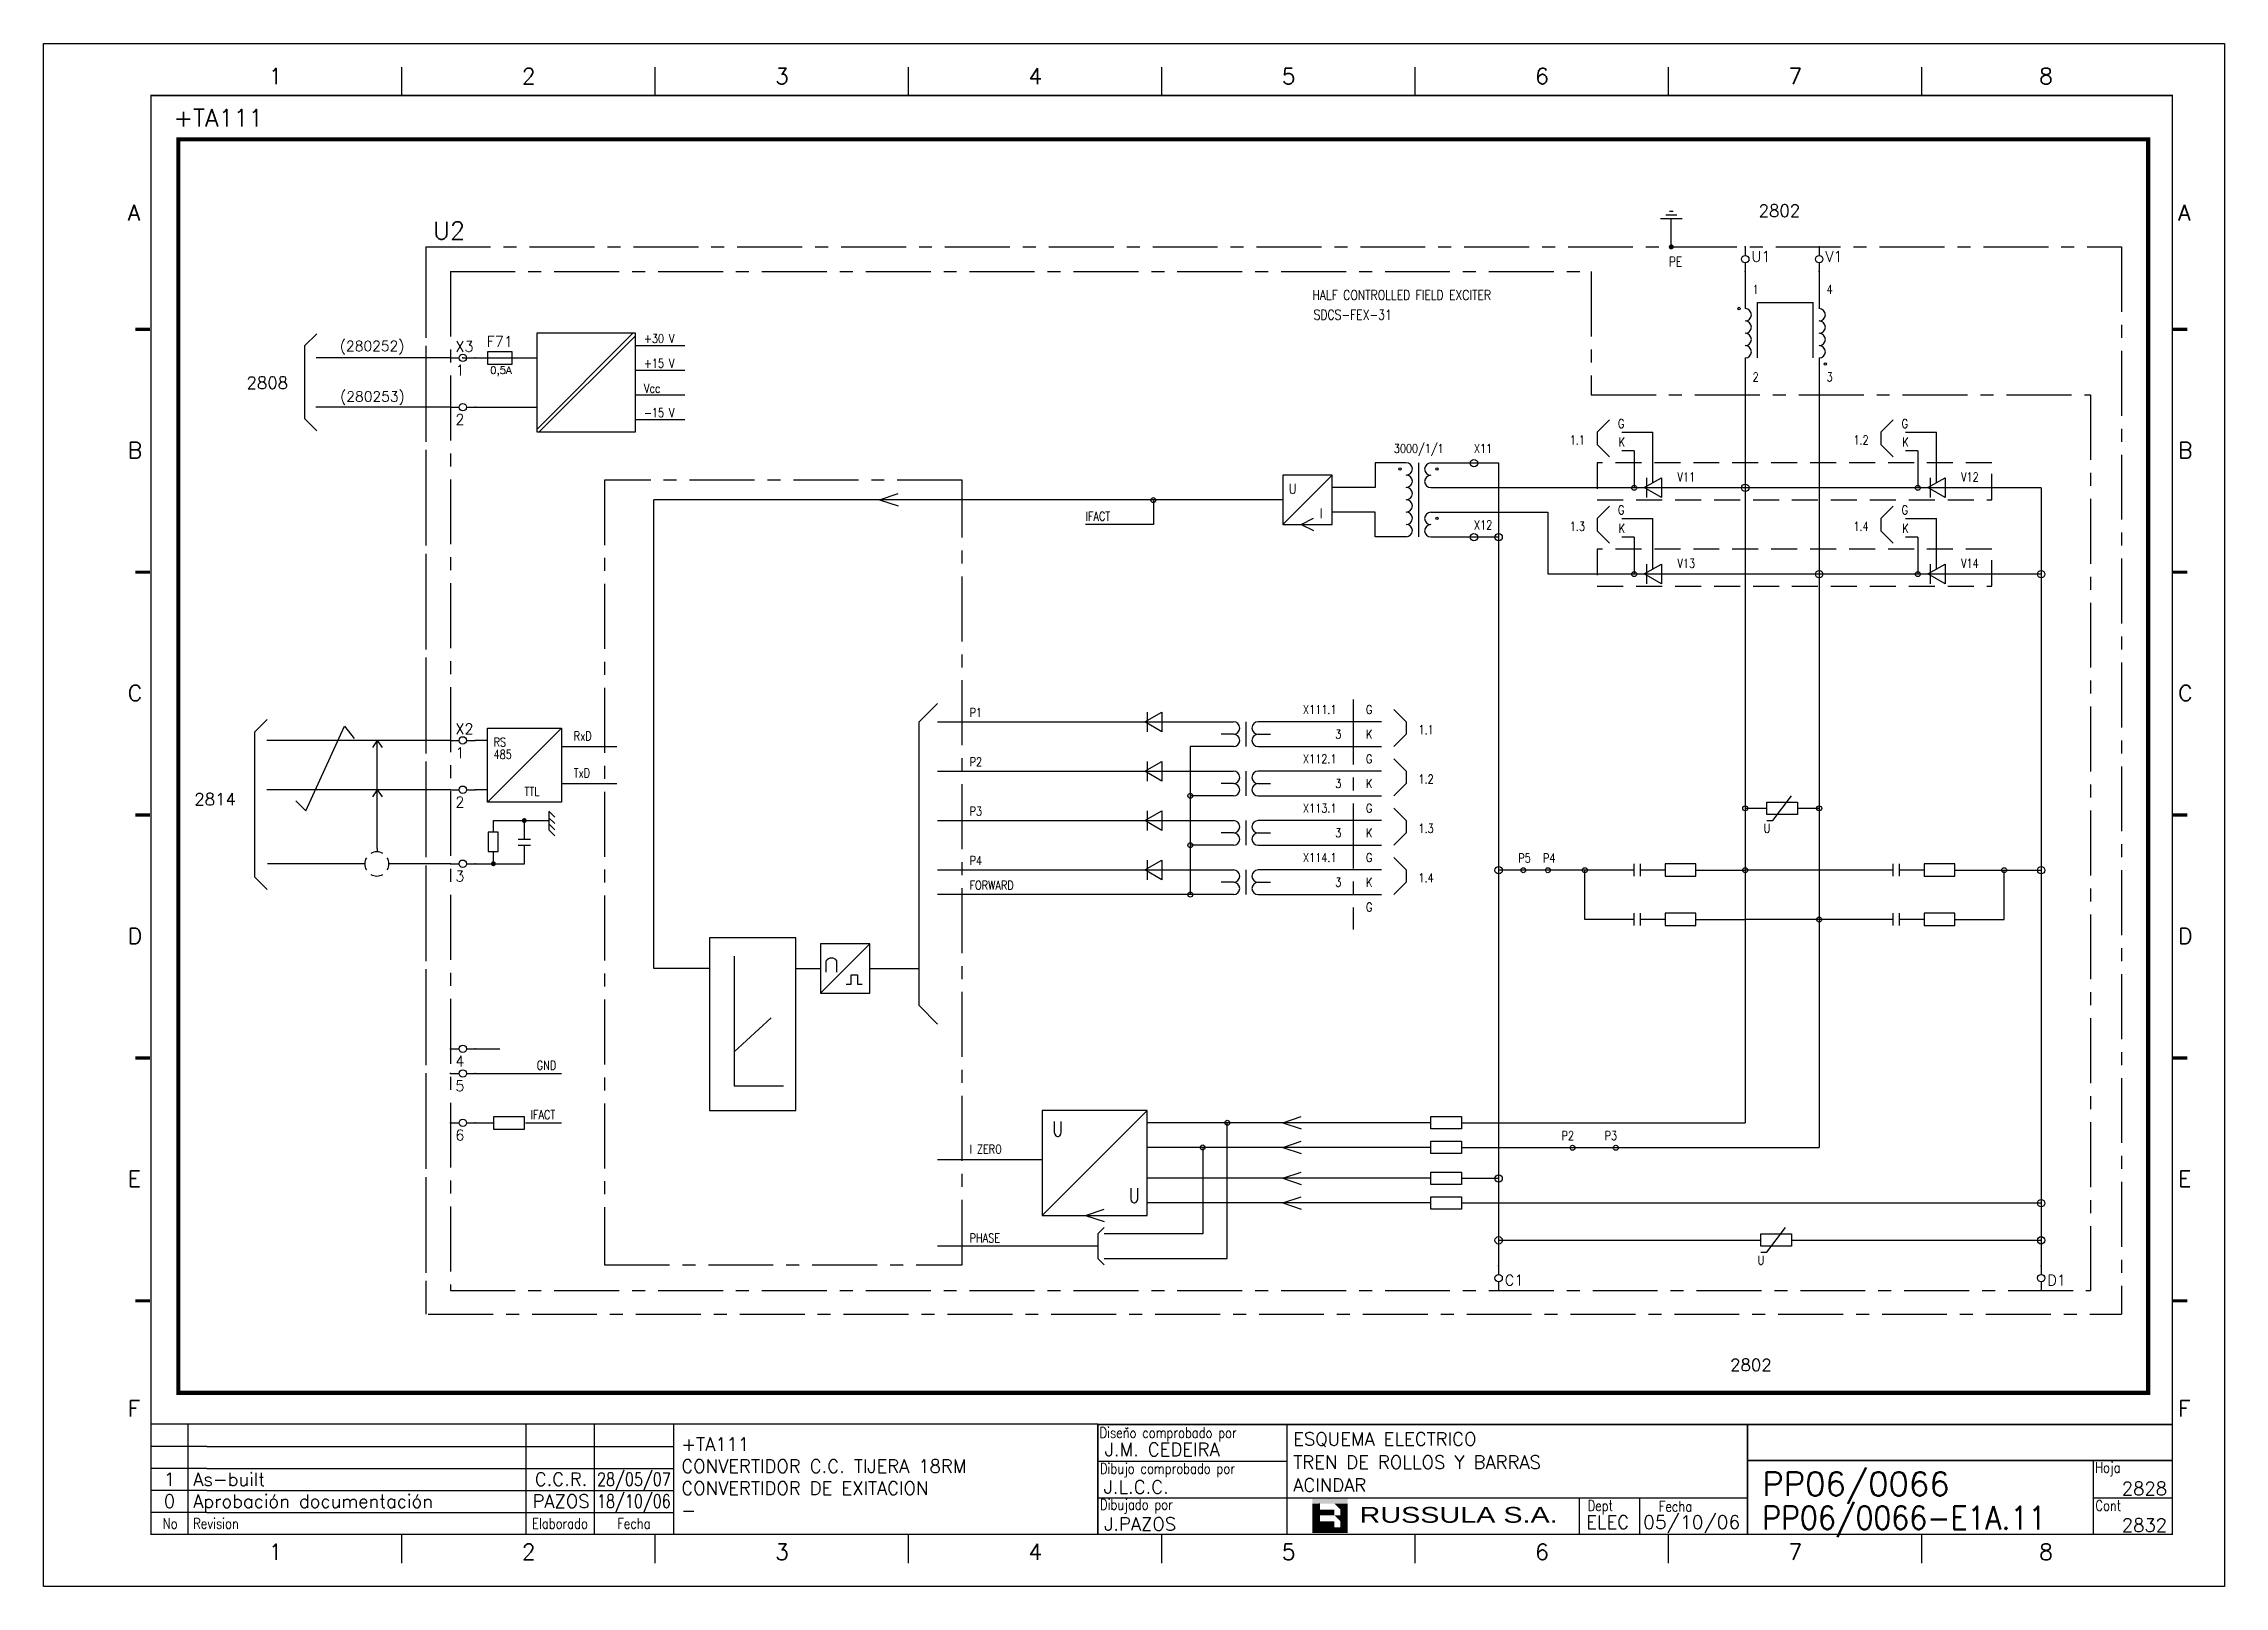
# Model space of a CAD drawing. Extents: x -4 to 416, y -4762 to 287.
# Drawn here: x -3.7 to 416.3, y -4168.2 to -3871.2 of the extents above; entities that cross this region are included whole.
import ezdxf
from ezdxf.enums import TextEntityAlignment as Align

# ---------------------------------------------------------------- set-up
doc = ezdxf.new("R2010")
doc.units = 0
doc.header["$LTSCALE"] = 10
doc.header["$MEASUREMENT"] = 0
for name, pattern in [('CENTER', [2, 1.25, -0.25, 0.25, -0.25]), ('DASHDOT', [1, 0.5, -0.25, 0, -0.25]), ('DASHED', [0.75, 0.5, -0.25])]:
    doc.linetypes.add(name, pattern=pattern)
doc.layers.get('0').update_dxf_attribs({"linetype": 'CONTINUOUS'})
for name, color, linetype in [('1', 7, 'CONTINUOUS'), ('10', 5, 'CONTINUOUS'), ('102', 7, 'CONTINUOUS'), ('2', 7, 'CONTINUOUS'), ('25', 3, 'CONTINUOUS'), ('25K', 4, 'DASHED'), ('25PK', 4, 'CENTER'), ('35', 2, 'CONTINUOUS'), ('50', 1, 'CONTINUOUS'), ('8', 1, 'CONTINUOUS'), ('9', 6, 'CONTINUOUS'), ('DIBUJO', 7, 'CONTINUOUS'), ('NODE', 7, 'CONTINUOUS')]:
    doc.layers.add(name, color=color, linetype=linetype)
doc.styles.add('ABBSTYLE', font='ROMANS.SHX', dxfattribs={"width": 0.8})
doc.styles.add('HELVETICA', font='HELV.SHX')
doc.styles.add('LABEL', font='SIMPLEX', dxfattribs={"width": 0.8, "height": 4})
doc.styles.add('ROMANS', font='romans')
doc.styles.get("Standard").update_dxf_attribs({"font": 'simplex'})

msp = doc.modelspace()

# ---------------------------------------------------------------- texts
at = {"layer": '2', "color": 6}
for s, height, p in [('+TA111', 3.36, (21.37, -3887.22)), ('U2', 3.42, (71.35, -3908.94)), ('(280252)', 1.96, (53.38, -3930.43)), ('(280253)', 1.96, (53.44, -3940.15))]:
    msp.add_text(s, height=height, dxfattribs=at).set_placement(p)
at = {"layer": '2', "color": 7, "style": 'ROMANS'}
for s, p in [('2802', (326.63, -3904.57)), ('2808', (35.4, -3937.7)), ('2814', (25.35, -4017.86)), ('2802', (321.14, -4126.77))]:
    msp.add_text(s, height=2.333, dxfattribs=at).set_placement(p)
at = {"layer": '25', "style": 'ABBSTYLE', "width": 0.8}
for s, height, p in [('PE', 1.9, (309.32, -3914.17)), ('1', 1.71, (325.47, -3919.39)), ('4', 1.71, (339.72, -3919.39)), ('HALF CONTROLLED FIELD EXCITER', 1.9, (240.69, -3920.58)), ('SDCS-FEX-31', 1.9, (240.92, -3924.38)), ('+30 V', 1.71, (111.95, -3928.87)), ('+15 V', 1.71, (111.95, -3933.63)), ('2', 1.71, (325.47, -3936.26)), ('3', 1.71, (339.72, -3936.26)), ('Vcc', 1.71, (111.95, -3938.46)), ('-15 V', 1.71, (111.95, -3943.15)), ('3000/1/1', 1.71, (256.36, -3950.03)), ('1.1', 1.71, (290.24, -3948.4)), ('1.2', 1.71, (344.87, -3948.4)), ('X11', 1.71, (271.8, -3950.03)), ('U', 1.9, (236.17, -3957.87)), ('V11', 1.71, (310.99, -3955.52)), ('V12', 1.71, (365.61, -3955.52)), ('IFACT', 1.71, (196.99, -3963.09)), ('I', 1.9, (242.11, -3962.62)), ('X12', 1.71, (271.8, -3964.76)), ('1.3', 1.71, (290.24, -3965.02)), ('1.4', 1.71, (344.87, -3965.02)), ('V13', 1.71, (310.99, -3972.15)), ('V14', 1.71, (365.61, -3972.15)), ('P1', 1.71, (174.66, -4000.86)), ('1.1', 1.71, (261.11, -4004.18)), ('RS', 1.71, (82.99, -4006.56)), ('RxD', 1.71, (98.42, -4005.37)), ('485', 1.71, (82.99, -4008.93)), ('TxD', 1.71, (98.42, -4012.49)), ('P2', 1.71, (174.66, -4010.36)), ('TTL', 1.71, (88.92, -4016.06)), ('1.2', 1.71, (261.11, -4013.68)), ('P3', 1.71, (174.66, -4019.86)), ('1.3', 1.71, (261.11, -4023.18)), ('U', 1.71, (327.61, -4023.18)), ('P4', 1.71, (174.66, -4029.36)), ('P5', 1.71, (280.35, -4028.88)), ('P4', 1.71, (285.1, -4028.88)), ('1.4', 1.71, (261.11, -4032.68)), ('FORWARD', 1.71, (174.66, -4034.11)), ('GND', 1.71, (91.3, -4068.78)), ('IFACT', 1.71, (90.11, -4078.28)), ('U', 2.85, (190.57, -4081.61)), ('P2', 1.71, (288.66, -4082.32)), ('P3', 1.71, (296.97, -4082.32)), ('I ZERO', 1.71, (174.66, -4084.93)), ('U', 2.85, (205.3, -4094.43)), ('PHASE', 1.71, (174.66, -4102.03)), ('U', 1.71, (326.42, -4106.31))]:
    msp.add_text(s, height=height, dxfattribs=at).set_placement(p)
for s, p in [('G', (300.14, -3944.38)), ('G', (354.77, -3944.38)), ('K', (300.3, -3947.93)), ('K', (354.92, -3947.93)), ('G', (300.14, -3961)), ('G', (354.77, -3961)), ('K', (300.3, -3964.55)), ('K', (354.92, -3964.55)), ('X111.1', (242.11, -3999.43)), ('G', (251.61, -3999.43)), ('3', (245.67, -4004.18)), ('K', (251.61, -4004.18)), ('X112.1', (242.11, -4008.93)), ('G', (251.61, -4008.93)), ('3', (245.67, -4013.68)), ('K', (251.61, -4013.68)), ('X113.1', (242.11, -4018.43)), ('G', (251.61, -4018.43)), ('3', (245.67, -4023.18)), ('K', (251.61, -4023.18)), ('X114.1', (242.11, -4027.93)), ('G', (251.61, -4027.93)), ('3', (245.67, -4032.68)), ('K', (251.61, -4032.68)), ('G', (251.61, -4037.46))]:
    msp.add_text(s, height=1.71, dxfattribs=at).set_placement(p, align=Align.MIDDLE)

# ---------------------------------------------------------------- blocks, each defined once
blk = doc.blocks.new('newcajec')
at = {"layer": '1'}
for p, q in [((179.4, 20.85), (0.13, 20.85)), ((7, 20.85), (7, 0)), ((71, 20.85), (71, 0)), ((84, 20.85), (84, 0.09)), ((99, 20.85), (99, 0)), ((215.2, 20.8), (215.2, 0)), ((10.6, 16.64), (0, 16.64)), ((10.6, 16.64), (99, 16.64)), ((184.64, 20.18), (184.81, 20.01)), ((184.81, 20.01), (185.18, 20.25)), ((10.6, 12.48), (0, 12.48)), ((10.6, 12.48), (99, 12.48)), ((179.4, 13.87), (215.2, 13.87)), ((368, 14.06), (368, 0)), ((10.6, 8.32), (0, 8.32)), ((10.6, 8.32), (99, 8.32)), ((10.6, 4.16), (0, 4.16)), ((10.6, 4.16), (99, 4.16)), ((179.4, 6.93), (267.63, 6.93)), ((267.63, 6.93), (302.5, 6.93)), ((270.63, 6.91), (270.63, 0)), ((282.07, 6.93), (282.07, 0)), ((368, 6.93), (383, 6.93))]:
    blk.add_line(p, q, dxfattribs=at)
for points in [[(47.5, 272.5, 0.3, 0.3, 0), (47.5, 277.91, 0.3, 0.3, 0)], [(95.5, 272.5, 0.3, 0.3, 0), (95.5, 277.91, 0.3, 0.3, 0)], [(143.5, 272.5, 0.3, 0.3, 0), (143.5, 277.91, 0.3, 0.3, 0)], [(191.5, 272.5, 0.3, 0.3, 0), (191.5, 277.91, 0.3, 0.3, 0)], [(239.5, 272.5, 0.3, 0.3, 0), (239.5, 277.91, 0.3, 0.3, 0)], [(287.5, 272.5, 0.3, 0.3, 0), (287.5, 277.91, 0.3, 0.3, 0)], [(335.5, 272.5, 0.3, 0.3, 0), (335.5, 277.91, 0.3, 0.3, 0)], [(-2.99, 228.23, 0.6, 0.6, 0), (-0.18, 228.23, 0.6, 0.6, 0)], [(383.01, 228.23, 0.6, 0.6, 0), (385.82, 228.23, 0.6, 0.6, 0)], [(-2.99, 182.23, 0.6, 0.6, 0), (-0.18, 182.23, 0.6, 0.6, 0)], [(383.01, 182.23, 0.6, 0.6, 0), (385.82, 182.23, 0.6, 0.6, 0)], [(-2.99, 136.23, 0.6, 0.6, 0), (-0.18, 136.23, 0.6, 0.6, 0)], [(383.01, 136.23, 0.6, 0.6, 0), (385.82, 136.23, 0.6, 0.6, 0)], [(-2.99, 90.23, 0.6, 0.6, 0), (-0.18, 90.23, 0.6, 0.6, 0)], [(383.01, 90.23, 0.6, 0.6, 0), (385.82, 90.23, 0.6, 0.6, 0)], [(-2.99, 44.23, 0.6, 0.6, 0), (-0.18, 44.23, 0.6, 0.6, 0)], [(383.01, 44.23, 0.6, 0.6, 0), (385.82, 44.23, 0.6, 0.6, 0)], [(383, 20.8, 0.3, 0.3, 0), (179.4, 20.8, 0.3, 0.3, 0), (179.4, 0, 0.3, 0.3, 0)], [(302.5, 20.8, 0.3, 0.3, 0), (302.5, 0, 0.3, 0.3, 0)], [(302.5, 14, 0.3, 0.3, 0), (383, 14, 0.3, 0.3, 0)], [(47.5, -5.5, 0.3, 0.3, 0), (47.5, -0.09, 0.3, 0.3, 0)], [(95.5, -5.5, 0.3, 0.3, 0), (95.5, -0.09, 0.3, 0.3, 0)], [(143.5, -5.5, 0.3, 0.3, 0), (143.5, -0.09, 0.3, 0.3, 0)], [(191.5, -5.5, 0.3, 0.3, 0), (191.5, -0.09, 0.3, 0.3, 0)], [(239.5, -5.5, 0.3, 0.3, 0), (239.5, -0.09, 0.3, 0.3, 0)], [(287.5, -5.5, 0.3, 0.3, 0), (287.5, -0.09, 0.3, 0.3, 0)], [(335.5, -5.5, 0.3, 0.3, 0), (335.5, -0.09, 0.3, 0.3, 0)]]:
    blk.add_lwpolyline(points, format="xyseb", dxfattribs=at)
at = {"layer": '1', "const_width": 0.3}
blk.add_lwpolyline([(0, 0), (0, 272.5), (383, 272.5), (383, 0)], close=True, dxfattribs=at)
at = {"layer": '2', "color": 14}
for p, q in [((221.42, 4.69), (221.42, 5.81)), ((221.42, 2.47), (221.42, 3.58))]:
    blk.add_line(p, q, dxfattribs=at)
for points in [[(220.05, 5.81), (220.05, 6.92), (226.74, 5.81), (226.74, 6.92)], [(221.42, 2.47), (220.05, 2.47), (221.42, 5.81), (220.05, 5.81)], [(221.42, 4.69), (224.25, 4.69), (221.42, 3.58), (224.25, 3.58)], [(224.25, 5.81), (225.37, 5.81), (225.37, 4.69)], [(225.37, 5.81), (226.74, 5.81), (225.37, 1.35), (226.74, 1.35)], [(224.25, 0.24), (224.25, 2.47), (220.05, 0.24), (220.05, 2.47)], [(224.25, 3.58), (225.37, 3.58), (225.37, 2.47)], [(226.74, 1.35), (226.74, 0.24), (224.25, 1.35), (224.25, 0.24)]]:
    blk.add_solid(points, dxfattribs=at)
at = {"layer": '1', "style": 'ROMANS'}
for s, p in [('1', (22.29, 274.68)), ('2', (70.29, 274.68)), ('3', (118.29, 274.68)), ('4', (166.29, 274.68)), ('5', (214.29, 274.68)), ('6', (262.29, 274.68)), ('7', (310.29, 274.68)), ('8', (357.79, 274.68)), ('A', (-4.37, 248.84)), ('A', (384.13, 248.84)), ('B', (-4.37, 203.84)), ('B', (384.13, 203.84)), ('C', (-4.37, 157.84)), ('C', (384.13, 157.84)), ('D', (-4.37, 111.84)), ('D', (384.13, 111.84)), ('E', (-4.37, 65.84)), ('E', (384.13, 65.84)), ('F', (-4.37, 22.34)), ('F', (384.13, 22.34)), ('1', (22.29, -4.82)), ('2', (70.29, -4.82)), ('3', (118.29, -4.82)), ('4', (166.29, -4.82)), ('5', (214.29, -4.82)), ('6', (262.29, -4.82)), ('7', (310.29, -4.82)), ('8', (357.79, -4.82))]:
    blk.add_text(s, height=3, dxfattribs=at).set_placement(p)
at = {"layer": '1', "style": 'LABEL', "width": 0.8}
for s, p in [('Diseno comprobado por', (179.73, 18.27)), ('Dibujo comprobado por', (179.81, 11.47)), ('Hoja', (368.38, 11.66)), ('Dibujado por', (179.83, 4.64)), ('Fecha', (285.71, 4.3)), ('Cont', (368.43, 4.46)), ('No', (2.23, 1.05)), ('Revision', (8, 1.05))]:
    blk.add_text(s, height=2, dxfattribs=at).set_placement(p)
for s, p in [('Dept', (274.61, 4.44)), ('Elaborado', (77.5, 1.05)), ('Fecha', (91.5, 1.05))]:
    blk.add_text(s, height=2, dxfattribs=at).set_placement(p, align=Align.CENTER)
at = {"layer": '10', "style": 'ROMANS'}
for tag, p in [('REV41', (3.5, 18.74)), ('REV43', (77.7, 18.74)), ('REV31', (3.5, 14.58)), ('REV33', (77.7, 14.58)), ('REV21', (3.5, 10.42)), ('REV23', (77.7, 10.42)), ('REV11', (3.5, 6.27)), ('REV13', (77.7, 6.27))]:
    blk.add_attdef(tag, text='', height=2.5, dxfattribs=at).set_placement(p, align=Align.MIDDLE)
for tag, p, height in [('REV42', (8, 17.49), 2.5), ('SHEETNAME1', (100.5, 15.83), 2.5), ('DESIGNCHECK', (180.74, 14.83), 2.5), ('DOCUMENTTYPE', (216.43, 16.8), 2.5), ('NOTA', (305.32, 15.8), 3), ('REV32', (8, 13.33), 2.5), ('SHEETNAME2', (100.5, 11.67), 2.5), ('OBJECT', (216.43, 12.4), 2.5), ('REV22', (8, 9.17), 2.5), ('SHEETNAME3', (100.5, 7.51), 2.5), ('DRAWINGCHECK', (180.53, 7.71), 2.5), ('CUSTOMER', (216.43, 8.08), 2.5), ('ORDER', (305.32, 7.3), 4.5), ('REV12', (8, 5.01), 2.5), ('SHEETNAME4', (100.5, 3.35), 2.5), ('DOCUMENT_ID', (305.32, 0.93), 4.4), ('USER', (180.63, 0.71), 2.5), ('DEPARTMENT', (271.93, 1.05), 2.5)]:
    blk.add_attdef(tag, p, '', height=height, dxfattribs=at)
for tag, width, p, p2 in [('REV44', 1.221199, (84.53, 17.49), (98.48, 17.49)), ('REV34', 1.221199, (84.53, 13.33), (98.48, 13.33)), ('REV24', 1.221199, (84.53, 9.17), (98.48, 9.17)), ('REV14', 1.221199, (84.53, 5.01), (98.48, 5.01)), ('CREATED2', 7.039915, (282.71, 1.05), (301.14, 1.05))]:
    blk.add_attdef(tag, text='', height=2.5, dxfattribs=dict(at, width=width)).set_placement(p, p2, align=Align.FIT)
for tag, p in [('SHEET', (382, 7.43)), ('NEXTSHEET', (382, 0.5))]:
    blk.add_attdef(tag, text='', height=2.5, dxfattribs=at).set_placement(p, align=Align.RIGHT)
at = {"layer": 'DIBUJO', "color": 14, "style": 'HELVETICA', "width": 1.3}
blk.add_text('RUSSULA S.A.', height=3, dxfattribs=at).set_placement((229, 2.19))
blk = doc.blocks.new('NOD', base_point=(237.5, 170))
at = {"layer": 'NODE'}
blk.add_point((237.5, 170), dxfattribs=at)
blk = doc.blocks.new('$$PLL21C')
for p, q in [((-2.5, 0), (-0.75, 0)), ((0.75, 0), (2.5, 0))]:
    blk.add_line(p, q)
at = {"layer": '2'}
blk.add_circle((0, 0), 0.75, dxfattribs=at)
for p in [(-2.5, 0), (2.5, 0)]:
    blk.add_blockref('NOD', p, dxfattribs=at)
at = {"layer": '8'}
blk.add_attdef('*A', (-1.5, -3.575), '', height=2.15, dxfattribs=at)
at = {"layer": '9'}
blk.add_attdef('ID', (-1.5, 1.25), '', height=2.15, dxfattribs=at)
blk = doc.blocks.new('$072101S')
at = {"layer": '2'}
for p, q in [((0, 0), (0, 15)), ((1.25, 10), (-1.25, 10)), ((-1.25, 10), (-1.25, 5)), ((1.25, 5), (1.25, 10)), ((-1.25, 5), (1.25, 5))]:
    blk.add_line(p, q, dxfattribs=at)
for p in [(0, 15), (0, 0)]:
    blk.add_blockref('NOD', p, dxfattribs=at)
at = {"layer": '8'}
blk.add_attdef('2A', (3.325, 11), '', height=2.15, rotation=90, dxfattribs=at)
blk.add_attdef('ID', text='', height=2.15, rotation=90, dxfattribs=at).set_placement((-2.25, 7.5), align=Align.CENTER)
blk.add_attdef('1A', text='', height=2.15, rotation=90, dxfattribs=at).set_placement((3.325, 4), align=Align.RIGHT)
blk = doc.blocks.new('$$PLD12C')
for p, q in [((0, 2.5), (0, 0.75)), ((0, -0.75), (0, -2.5))]:
    blk.add_line(p, q)
at = {"layer": '2'}
blk.add_circle((0, 0), 0.75, dxfattribs=at)
for p in [(0, 2.5), (0, -2.5)]:
    blk.add_blockref('NOD', p, dxfattribs=at)
at = {"layer": '8'}
blk.add_attdef('*A', (1.25, -1.5), '', height=2.15, dxfattribs=at)
at = {"layer": '9'}
blk.add_attdef('ID', text='', height=2.15, dxfattribs=at).set_placement((-1.25, -1.5), align=Align.RIGHT)
blk = doc.blocks.new('$$PLU21C')
for p, q in [((0, 2.5), (0, 0.75)), ((0, -0.75), (0, -2.5))]:
    blk.add_line(p, q)
at = {"layer": '2'}
blk.add_circle((0, 0), 0.75, dxfattribs=at)
for p in [(0, 2.5), (0, -2.5)]:
    blk.add_blockref('NOD', p, dxfattribs=at)
at = {"layer": '8'}
blk.add_attdef('*A', (1.25, -0.5), '', height=2.15, dxfattribs=at)
at = {"layer": '9'}
blk.add_attdef('ID', text='', height=2.15, dxfattribs=at).set_placement((-1.25, -0.5), align=Align.RIGHT)
blk = doc.blocks.new('$030107')
at = {"layer": '102'}
for start, end in [(150, 210), (60, 120), (330, 30), (240, 300)]:
    blk.add_arc((0, 0), 2.5, start, end, dxfattribs=at)

# ---------------------------------------------------------------- linework, layer by layer
at = {"layer": '2', "color": 7}
for p, q in [((91.3, -3945.52), (109.82, -3926.99)), ((110.3, -3926.99), (91.3, -3926.99)), ((91.3, -3926.99), (91.3, -3945.99)), ((110.3, -3945.99), (110.3, -3926.99)), ((48.92, -3927.08), (46.59, -3929.42)), ((46.59, -3929.42), (46.59, -3943.42)), ((110.3, -3927.47), (91.77, -3945.99)), ((110.3, -3929.37), (119.8, -3929.37)), ((74.67, -3931.74), (48.82, -3931.74)), ((110.3, -3934.12), (119.8, -3934.12)), ((110.3, -3938.87), (119.8, -3938.87)), ((46.59, -3943.42), (48.92, -3945.75)), ((74.67, -3941.24), (48.75, -3941.24)), ((79.42, -3941.24), (91.3, -3941.24)), ((110.3, -3943.62), (119.8, -3943.62)), ((91.3, -3945.99), (110.3, -3945.99)), ((37.02, -4003.72), (39.35, -4001.38)), ((37.02, -4031.72), (37.02, -4003.72)), ((74.67, -4005.37), (39.33, -4005.37)), ((46.8, -4018.91), (54.26, -4002.65)), ((54.26, -4002.65), (56.13, -4004.98)), ((60.59, -4005.37), (59.66, -4006.77)), ((60.59, -4026.19), (60.59, -4005.37)), ((60.59, -4005.37), (61.52, -4006.77)), ((74.67, -4014.87), (39.33, -4014.87)), ((60.59, -4014.87), (59.66, -4016.27)), ((60.59, -4014.87), (61.52, -4016.27)), ((44.93, -4017.04), (46.8, -4018.91)), ((60.59, -4026.19), (60.59, -4026.82)), ((39.35, -4034.05), (37.02, -4031.72)), ((58.17, -4029.12), (39.44, -4029.12)), ((74.67, -4029.12), (62.83, -4029.12))]:
    msp.add_line(p, q, dxfattribs=at)
at = {"layer": '2', "color": 3, "linetype": 'DASHDOT'}
msp.add_lwpolyline([(22.28, -3889.64, 0.784, 0.784, 0), (401.65, -3889.64, 0.784, 0.784, 0), (401.65, -4130.98, 0.784, 0.784, 0), (22.28, -4130.98, 0.784, 0.784, 0), (22.28, -3889.64, 0.784, 0.784, 0)], format="xyseb", dxfattribs=at)
at = {"layer": '25'}
for p, q in [((297.92, -3943.65), (295.55, -3946.02)), ((352.55, -3943.65), (350.17, -3946.02)), ((295.55, -3946.02), (295.55, -3948.4)), ((350.17, -3946.02), (350.17, -3948.4)), ((295.55, -3948.4), (297.92, -3950.77)), ((350.17, -3948.4), (352.55, -3950.77)), ((297.92, -3960.27), (295.55, -3962.65)), ((352.55, -3960.27), (350.17, -3962.65)), ((295.55, -3962.65), (295.55, -3965.02)), ((350.17, -3962.65), (350.17, -3965.02)), ((295.55, -3965.02), (297.92, -3967.4)), ((350.17, -3965.02), (352.55, -3967.4)), ((164.92, -4001.81), (168.49, -3998.24)), ((164.92, -4056.43), (164.92, -4001.81)), ((256.36, -3999.43), (258.74, -4001.81)), ((258.74, -4001.81), (258.74, -4004.18)), ((258.74, -4004.18), (256.36, -4006.56)), ((256.36, -4008.93), (258.74, -4011.31)), ((258.74, -4013.68), (256.36, -4016.06)), ((258.74, -4011.31), (258.74, -4013.68)), ((256.36, -4018.43), (258.74, -4020.81)), ((258.74, -4023.18), (256.36, -4025.56)), ((258.74, -4020.81), (258.74, -4023.18)), ((256.36, -4027.93), (258.74, -4030.31)), ((258.74, -4030.31), (258.74, -4032.68)), ((258.74, -4032.68), (256.36, -4035.06)), ((164.92, -4056.43), (168.49, -4059.99)), ((199.36, -4100.37), (200.55, -4099.18)), ((199.36, -4100.37), (199.36, -4105.12)), ((199.36, -4105.12), (200.55, -4106.31))]:
    msp.add_line(p, q, dxfattribs=at)
at = {"layer": '25K'}
for points in [[(295.55, -3951.93), (295.55, -3959.06), (371.55, -3959.06), (371.55, -3951.93)], [(295.55, -3968.56), (295.55, -3975.68), (371.55, -3975.68), (371.55, -3968.56)]]:
    msp.add_lwpolyline(points, close=True, dxfattribs=at)
at = {"layer": '25PK'}
for p, q in [((69.92, -3910.37), (396.49, -3910.37)), ((69.92, -3910.37), (396.49, -3910.37)), ((69.92, -3910.37), (69.92, -4115.33)), ((69.92, -3910.37), (69.92, -4115.33)), ((396.49, -3910.37), (396.49, -4115.81)), ((69.92, -3914.44), (69.92, -4115.81)), ((69.92, -3914.44), (69.92, -4115.81)), ((74.67, -3915.12), (294.36, -3915.12)), ((74.67, -3915.12), (74.67, -4111.29)), ((294.36, -3915.12), (294.36, -3938.87)), ((294.36, -3938.87), (390.55, -3938.87)), ((390.55, -3938.87), (390.55, -4111.29)), ((104.36, -3955.26), (104.36, -4106.31)), ((173.24, -3955.26), (104.36, -3955.26)), ((173.24, -4106.31), (173.24, -3955.26)), ((248.52, -3997.53), (248.52, -4041.75)), ((104.36, -4106.31), (173.24, -4106.31)), ((74.67, -4111.29), (390.55, -4111.29)), ((70.4, -4115.81), (396.49, -4115.81)), ((70.4, -4115.81), (396.49, -4115.81))]:
    msp.add_line(p, q, dxfattribs=at)
at = {"layer": '35', "linetype": 'Continuous'}
for p, q in [((311.9, -3904.98), (307.7, -3904.98)), ((310.85, -3904.28), (308.75, -3904.28)), ((310.15, -3903.58), (309.45, -3903.58)), ((309.8, -3910.13), (309.8, -3904.98)), ((88.92, -4020.8), (93.65, -4020.8))]:
    msp.add_line(p, q, dxfattribs=at)
at = {"layer": '35'}
for p, q in [((300.3, -3946.05), (306.25, -3946.05)), ((306.24, -3955.77), (306.24, -3946.05)), ((354.92, -3946.05), (360.88, -3946.05)), ((360.86, -3955.77), (360.86, -3946.05)), ((252.8, -3951.93), (252.8, -3956.68)), ((258.74, -3951.93), (252.8, -3951.93)), ((302.67, -3949.62), (300.3, -3949.62)), ((302.67, -3949.62), (302.67, -3956.74)), ((357.3, -3949.62), (354.92, -3949.62)), ((357.3, -3949.62), (357.3, -3956.74)), ((234.99, -3963.81), (244.49, -3954.31)), ((234.99, -3954.31), (234.99, -3963.81)), ((244.49, -3954.31), (234.99, -3954.31)), ((244.49, -3963.81), (244.49, -3954.31)), ((304.61, -3956.71), (307.9, -3954.81)), ((305.05, -3954.81), (305.05, -3958.61)), ((307.9, -3954.81), (307.9, -3958.61)), ((359.23, -3956.71), (362.52, -3954.81)), ((359.67, -3954.81), (359.67, -3958.61)), ((362.52, -3954.81), (362.52, -3958.61)), ((234.99, -3959.06), (113.86, -3959.06)), ((113.86, -4049.31), (113.86, -3959.06)), ((157.32, -3959.06), (160.89, -3957.87)), ((157.32, -3959.06), (160.89, -3960.24)), ((252.8, -3956.68), (244.49, -3956.68)), ((307.9, -3958.61), (304.61, -3956.71)), ((362.52, -3958.61), (359.23, -3956.71)), ((234.99, -3963.81), (244.49, -3963.81)), ((238.55, -3963.81), (240.92, -3962.62)), ((238.55, -3963.81), (240.92, -3964.99)), ((252.8, -3961.43), (244.49, -3961.43)), ((252.8, -3966.18), (252.8, -3961.43)), ((300.3, -3962.68), (306.25, -3962.68)), ((306.24, -3972.4), (306.24, -3962.68)), ((354.92, -3962.68), (360.88, -3962.68)), ((360.86, -3972.4), (360.86, -3962.68)), ((258.74, -3966.18), (252.8, -3966.18)), ((302.67, -3966.24), (300.3, -3966.24)), ((302.67, -3966.24), (302.67, -3973.37)), ((357.3, -3966.24), (354.92, -3966.24)), ((357.3, -3966.24), (357.3, -3973.37)), ((304.61, -3973.34), (307.9, -3971.44)), ((305.05, -3971.44), (305.05, -3975.24)), ((307.9, -3971.44), (307.9, -3975.24)), ((359.23, -3973.34), (362.52, -3971.44)), ((359.67, -3971.44), (359.67, -3975.24)), ((362.52, -3971.44), (362.52, -3975.24)), ((307.9, -3975.24), (304.61, -3973.34)), ((362.52, -3975.24), (359.23, -3973.34)), ((324.05, -3989.96), (324.05, -4078.99)), ((168.49, -4001.81), (225.49, -4001.81)), ((208.42, -4001.81), (211.71, -3999.91)), ((211.71, -4003.71), (208.42, -4001.81)), ((208.86, -3999.91), (208.86, -4003.71)), ((211.71, -3999.91), (211.71, -4003.71)), ((227.86, -4001.81), (227.86, -4006.56)), ((253.99, -4001.81), (230.24, -4001.81)), ((81.8, -4005.37), (79.42, -4005.37)), ((81.8, -4017.24), (96.05, -4002.99)), ((81.8, -4017.24), (81.8, -4002.99)), ((81.8, -4002.99), (96.05, -4002.99)), ((96.05, -4002.99), (96.05, -4017.24)), ((96.05, -4006.56), (106.74, -4006.56)), ((217.17, -4006.56), (217.17, -4035.06)), ((225.49, -4006.56), (217.17, -4006.56)), ((225.49, -4004.18), (223.11, -4004.18)), ((230.24, -4004.18), (232.61, -4004.18)), ((230.24, -4006.56), (253.99, -4006.56)), ((338.3, -4006.59), (338.3, -4083.74)), ((208.42, -4011.31), (211.71, -4009.41)), ((208.86, -4009.41), (208.86, -4013.21)), ((211.71, -4009.41), (211.71, -4013.21)), ((81.8, -4014.87), (79.42, -4014.87)), ((96.05, -4013.68), (106.74, -4013.68)), ((168.49, -4011.31), (225.49, -4011.31)), ((211.71, -4013.21), (208.42, -4011.31)), ((225.49, -4013.68), (223.11, -4013.68)), ((227.86, -4011.31), (227.86, -4016.06)), ((253.99, -4011.31), (230.24, -4011.31)), ((230.24, -4013.68), (232.61, -4013.68)), ((96.05, -4017.24), (81.8, -4017.24)), ((93.65, -4019.03), (94.8, -4020.14)), ((93.65, -4019.04), (93.65, -4022.62)), ((208.42, -4020.81), (211.71, -4018.91)), ((208.86, -4018.91), (208.86, -4022.71)), ((211.71, -4018.91), (211.71, -4022.71)), ((225.49, -4016.06), (217.17, -4016.06)), ((230.24, -4016.06), (253.99, -4016.06)), ((324.05, -4018.43), (328.21, -4018.43)), ((328.21, -4017.24), (334.14, -4017.24)), ((328.21, -4019.62), (328.21, -4017.24)), ((329.39, -4020.81), (332.96, -4016.06)), ((332.96, -4017.24), (334.14, -4017.24)), ((332.96, -4017.24), (332.96, -4017.24)), ((334.14, -4017.24), (334.14, -4019.62)), ((334.14, -4018.43), (338.3, -4018.43)), ((81.97, -4023.05), (81.97, -4026.77)), ((83.84, -4023.05), (81.97, -4023.05)), ((83.84, -4026.77), (83.84, -4023.05)), ((93.65, -4020.28), (94.8, -4021.39)), ((93.65, -4021.46), (94.8, -4022.57)), ((93.65, -4022.62), (94.8, -4023.73)), ((168.49, -4020.81), (225.49, -4020.81)), ((211.71, -4022.71), (208.42, -4020.81)), ((225.49, -4023.18), (223.11, -4023.18)), ((227.86, -4020.81), (227.86, -4025.56)), ((253.99, -4020.81), (230.24, -4020.81)), ((230.24, -4023.18), (232.61, -4023.18)), ((334.14, -4019.62), (328.21, -4019.62)), ((328.21, -4020.81), (329.39, -4020.81)), ((81.97, -4026.77), (83.84, -4026.77)), ((87.71, -4024.37), (90.08, -4024.37)), ((87.71, -4025.56), (90.08, -4025.56)), ((225.49, -4025.56), (217.17, -4025.56)), ((230.24, -4025.56), (253.99, -4025.56)), ((79.42, -4029.12), (88.92, -4029.12)), ((168.49, -4030.31), (225.49, -4030.31)), ((208.42, -4030.31), (211.71, -4028.41)), ((211.71, -4032.21), (208.42, -4030.31)), ((208.86, -4028.41), (208.86, -4032.21)), ((211.71, -4028.41), (211.71, -4032.21)), ((227.86, -4030.31), (227.86, -4035.06)), ((253.99, -4030.31), (230.24, -4030.31)), ((302.67, -4030.34), (276.55, -4030.34)), ((293.17, -4039.84), (293.17, -4030.37)), ((302.67, -4031.52), (302.67, -4029.15)), ((303.86, -4031.52), (303.86, -4029.15)), ((308.61, -4030.34), (303.86, -4030.34)), ((314.55, -4029.15), (308.61, -4029.15)), ((308.61, -4029.15), (308.61, -4031.52)), ((308.61, -4031.52), (314.55, -4031.52)), ((314.55, -4031.52), (314.55, -4029.15)), ((314.55, -4030.34), (324.05, -4030.34)), ((352.55, -4030.34), (324.05, -4030.34)), ((352.55, -4031.52), (352.55, -4029.15)), ((353.74, -4031.52), (353.74, -4029.15)), ((358.49, -4030.34), (353.74, -4030.34)), ((364.42, -4029.15), (358.49, -4029.15)), ((358.49, -4029.15), (358.49, -4031.52)), ((358.49, -4031.52), (364.42, -4031.52)), ((364.42, -4031.52), (364.42, -4029.15)), ((364.42, -4030.34), (381.05, -4030.34)), ((373.92, -4039.84), (373.92, -4030.37)), ((225.49, -4035.06), (168.49, -4035.06)), ((225.49, -4032.68), (223.11, -4032.68)), ((230.24, -4032.68), (232.61, -4032.68)), ((230.24, -4035.06), (253.99, -4035.06)), ((230.24, -4035.06), (253.99, -4035.06)), ((302.67, -4039.84), (293.17, -4039.84)), ((302.67, -4041.02), (302.67, -4038.65)), ((303.86, -4041.02), (303.86, -4038.65)), ((308.61, -4039.84), (303.86, -4039.84)), ((314.55, -4038.65), (308.61, -4038.65)), ((308.61, -4038.65), (308.61, -4041.02)), ((314.55, -4041.02), (314.55, -4038.65)), ((314.55, -4039.84), (324.05, -4039.84)), ((352.55, -4039.84), (324.05, -4039.84)), ((352.55, -4041.02), (352.55, -4038.65)), ((353.74, -4041.02), (353.74, -4038.65)), ((358.49, -4039.84), (353.74, -4039.84)), ((364.42, -4038.65), (358.49, -4038.65)), ((358.49, -4038.65), (358.49, -4041.02)), ((364.42, -4041.02), (364.42, -4038.65)), ((364.42, -4039.84), (373.92, -4039.84)), ((141.17, -4043.37), (124.55, -4043.37)), ((124.55, -4043.37), (124.55, -4076.62)), ((141.17, -4076.62), (141.17, -4043.37)), ((145.92, -4054.06), (155.42, -4044.56)), ((145.92, -4044.56), (145.92, -4054.06)), ((155.42, -4044.56), (145.92, -4044.56)), ((155.42, -4054.06), (155.42, -4044.56)), ((308.61, -4041.02), (314.55, -4041.02)), ((358.49, -4041.02), (364.42, -4041.02)), ((129.3, -4046.93), (129.3, -4071.87)), ((147.06, -4050.02), (147.06, -4047.8)), ((149.08, -4050.02), (149.08, -4047.78)), ((124.55, -4049.31), (113.86, -4049.31)), ((141.17, -4049.31), (145.92, -4049.31)), ((150.86, -4052.31), (151.86, -4052.31)), ((151.86, -4050.49), (153.05, -4050.49)), ((151.86, -4052.31), (151.86, -4050.49)), ((153.05, -4050.49), (153.05, -4052.31)), ((153.05, -4052.31), (153.94, -4052.31)), ((155.42, -4049.31), (164.92, -4049.31)), ((145.92, -4054.06), (155.42, -4054.06)), ((129.3, -4065.34), (136.42, -4058.81)), ((79.42, -4064.74), (84.17, -4064.74)), ((79.42, -4069.49), (96.05, -4069.49)), ((129.3, -4071.87), (138.8, -4071.87)), ((88.92, -4077.84), (82.99, -4077.84)), ((82.99, -4077.84), (82.99, -4080.21)), ((88.92, -4080.21), (88.92, -4077.84)), ((124.55, -4076.62), (141.17, -4076.62)), ((188.67, -4096.81), (208.86, -4076.62)), ((234.99, -4078.99), (238.55, -4077.81)), ((263.49, -4077.81), (269.42, -4077.81)), ((263.49, -4080.18), (263.49, -4077.81)), ((269.42, -4077.81), (269.42, -4080.18)), ((79.42, -4078.99), (82.99, -4078.99)), ((82.99, -4080.21), (88.92, -4080.21)), ((89.16, -4078.99), (96.05, -4078.99)), ((263.49, -4078.99), (208.86, -4078.99)), ((224.3, -4105.12), (224.3, -4078.99)), ((234.99, -4078.99), (238.55, -4080.18)), ((269.42, -4080.18), (263.49, -4080.18)), ((269.42, -4078.99), (324.05, -4078.99)), ((188.67, -4086.12), (168.49, -4086.12)), ((263.49, -4083.74), (208.86, -4083.74)), ((219.55, -4083.74), (219.55, -4100.37)), ((234.99, -4083.74), (238.55, -4082.56)), ((234.99, -4083.74), (238.55, -4084.93)), ((263.49, -4082.56), (269.42, -4082.56)), ((263.49, -4084.93), (263.49, -4082.56)), ((269.42, -4084.93), (263.49, -4084.93)), ((269.42, -4082.56), (269.42, -4084.93)), ((269.42, -4083.74), (338.3, -4083.74)), ((263.49, -4089.68), (208.86, -4089.68)), ((234.99, -4089.68), (238.55, -4088.49)), ((234.99, -4089.68), (238.55, -4090.87)), ((263.49, -4088.49), (269.42, -4088.49)), ((263.49, -4090.87), (263.49, -4088.49)), ((269.42, -4088.49), (269.42, -4090.87)), ((269.42, -4089.68), (276.55, -4089.68)), ((263.49, -4094.43), (208.86, -4094.43)), ((234.99, -4094.43), (238.55, -4093.24)), ((234.99, -4094.43), (238.55, -4095.62)), ((269.42, -4090.87), (263.49, -4090.87)), ((263.49, -4093.24), (269.42, -4093.24)), ((263.49, -4095.62), (263.49, -4093.24)), ((269.42, -4093.24), (269.42, -4095.62)), ((269.42, -4094.43), (381.05, -4094.43)), ((196.99, -4096.81), (200.55, -4095.62)), ((196.99, -4096.81), (200.55, -4097.99)), ((269.42, -4095.62), (263.49, -4095.62)), ((328.21, -4103.93), (331.77, -4099.18)), ((199.36, -4102.74), (168.49, -4102.74)), ((219.55, -4100.37), (200.55, -4100.37)), ((276.55, -4101.56), (327.02, -4101.56)), ((327.02, -4100.37), (332.96, -4100.37)), ((327.02, -4102.74), (327.02, -4100.37)), ((332.96, -4102.74), (327.02, -4102.74)), ((331.77, -4100.37), (332.96, -4100.37)), ((331.77, -4100.37), (331.77, -4100.37)), ((332.96, -4100.37), (332.96, -4102.74)), ((332.96, -4101.56), (381.05, -4101.56)), ((200.55, -4105.12), (224.3, -4105.12)), ((327.02, -4103.93), (328.21, -4103.93))]:
    msp.add_line(p, q, dxfattribs=at)
for points in [[(310.04, -3910.37, 0.475, 0.475, 1), (309.56, -3910.37, 0.475, 0.475, 1)], [(88.66, -4020.81, 0.475, 0.475, 1), (89.13, -4020.81, 0.475, 0.475, 1)], [(82.72, -4029.12, 0.475, 0.475, 1), (83.19, -4029.12, 0.475, 0.475, 1)]]:
    msp.add_lwpolyline(points, format="xyseb", close=True, dxfattribs=at)
for points in [[(210.05, -3959.06), (210.05, -3963.81), (196.99, -3963.81)], [(82.96, -4023.05), (82.96, -4020.81), (88.92, -4020.81)], [(88.92, -4024.37), (88.92, -4020.81)], [(82.96, -4029.12), (82.96, -4026.77)], [(88.92, -4029.12), (88.92, -4025.56)]]:
    msp.add_lwpolyline(points, dxfattribs=at)
msp.add_lwpolyline([(188.67, -4096.81), (208.86, -4096.81), (208.86, -4076.62), (188.67, -4076.62)], close=True, dxfattribs=at)
for centre, radius in [((322.86, -3922.24), 0.237), ((339.49, -3932.93), 0.237), ((257.55, -3953.12), 0.237), ((264.67, -3953.12), 0.237), ((302.67, -3956.74), 0.475), ((357.3, -3956.74), 0.475), ((210.05, -3959.12), 0.475), ((264.67, -3962.62), 0.237), ((302.67, -3973.37), 0.475), ((357.3, -3973.37), 0.475), ((217.17, -4016.06), 0.475), ((324.05, -4018.46), 0.475), ((338.3, -4018.46), 0.475), ((217.17, -4025.56), 0.475), ((281.3, -4030.37), 0.475), ((286.05, -4030.37), 0.475), ((293.17, -4030.37), 0.475), ((324.05, -4030.37), 0.475), ((373.92, -4030.37), 0.475), ((217.17, -4035.06), 0.475), ((338.3, -4039.87), 0.475), ((224.3, -4078.99), 0.475), ((219.55, -4083.74), 0.475), ((290.8, -4083.8), 0.475), ((299.11, -4083.8), 0.475)]:
    msp.add_circle(centre, radius, dxfattribs=at)
for centre, radius, start, end in [((225.49, -4002.99), 1.19, 270, 90), ((230.24, -4002.99), 1.19, 90, 270), ((225.49, -4005.37), 1.19, 270, 90), ((230.24, -4005.37), 1.19, 90, 270), ((225.49, -4012.49), 1.19, 270, 90), ((225.49, -4014.87), 1.19, 270, 90), ((230.24, -4012.49), 1.19, 90, 270), ((230.24, -4014.87), 1.19, 90, 270), ((225.49, -4021.99), 1.19, 270, 90), ((225.49, -4024.37), 1.19, 270, 90), ((230.24, -4021.99), 1.19, 90, 270), ((230.24, -4024.37), 1.19, 90, 270), ((225.49, -4031.49), 1.19, 270, 90), ((230.24, -4031.49), 1.19, 90, 270), ((225.49, -4033.87), 1.19, 270, 90), ((230.24, -4033.87), 1.19, 90, 270), ((148.09, -4048.5), 1.23, 35.7975, 146.6923)]:
    msp.add_arc(centre, radius, start, end, dxfattribs=at)
at = {"layer": '50', "color": 12}
for p, q in [((324.05, -3915.12), (324.05, -3922.24)), ((338.3, -3915.12), (338.3, -3922.24)), ((326.42, -3921.06), (337.11, -3921.06)), ((326.42, -3931.74), (326.42, -3921.06)), ((337.11, -3931.74), (337.11, -3921.06)), ((324.05, -3931.74), (324.05, -3989.93)), ((338.3, -3931.74), (338.3, -4006.56)), ((261.11, -3951.93), (261.11, -3966.18)), ((263.49, -3951.96), (276.55, -3951.96)), ((276.55, -3951.96), (276.55, -4107.49)), ((263.49, -3956.71), (281.3, -3956.71)), ((281.3, -3956.71), (381.05, -3956.71)), ((381.05, -3956.74), (381.05, -4107.49)), ((263.49, -3961.46), (286.05, -3961.46)), ((286.05, -3961.43), (286.05, -3973.34)), ((263.49, -3966.21), (276.55, -3966.21)), ((286.05, -3973.34), (381.05, -3973.34))]:
    msp.add_line(p, q, dxfattribs=at)
at = {"layer": '50'}
for centre in [(271.8, -3951.99), (271.8, -3966.24)]:
    msp.add_circle(centre, 0.712, dxfattribs=at)
at = {"layer": '50', "color": 12}
for centre in [(324.05, -3956.74), (276.55, -3966.24), (338.3, -3973.37), (381.05, -3973.37), (276.55, -4030.37), (381.05, -4030.37), (276.55, -4089.71), (381.05, -4094.46), (276.55, -4101.62), (381.05, -4101.62)]:
    msp.add_circle(centre, 0.712, dxfattribs=at)
for centre, start, end in [((324.05, -3923.43), 270, 90), ((338.3, -3923.43), 270, 90), ((324.05, -3925.81), 270, 90), ((324.05, -3928.18), 270, 90), ((338.3, -3925.81), 270, 90), ((338.3, -3928.18), 270, 90), ((324.05, -3930.56), 270, 90), ((338.3, -3930.56), 270, 90), ((258.74, -3953.12), 270, 90), ((263.49, -3953.15), 90, 270), ((258.74, -3955.49), 270, 90), ((263.49, -3955.52), 90, 270), ((258.74, -3957.87), 270, 90), ((258.74, -3960.24), 270, 90), ((258.74, -3962.62), 270, 90), ((258.74, -3964.99), 270, 90), ((263.49, -3962.65), 90, 270), ((263.49, -3965.02), 90, 270)]:
    msp.add_arc(centre, 1.19, start, end, dxfattribs=at)
at = {"layer": 'DIBUJO'}
msp.add_lwpolyline([(-3.68, -3871.24), (416.32, -3871.24), (416.32, -4168.24), (-3.68, -4168.24), (-3.68, -3871.24)], dxfattribs=at)

# ---------------------------------------------------------------- block references
at = {"layer": '2', "color": 7}
ref = msp.add_blockref('newcajec', (17, -4158.22), dxfattribs=dict(at, xscale=1.016442892079945, yscale=1.016442892079945, zscale=1.016442892079945))
ref.add_attrib('REV24', '28/05/07', dxfattribs={"layer": '10', "height": 2.541, "style": 'ROMANS', "width": 0.728168}).set_placement((102.91, -4148.89), (117.1, -4148.89), align=Align.FIT)
ref.add_attrib('SHEETNAME3', 'CONVERTIDOR DE EXITACION', (119.15, -4150.59), dxfattribs={"layer": '10', "height": 2.5411, "style": 'ROMANS'})
ref.add_attrib('SHEETNAME2', 'CONVERTIDOR C.C. TIJERA 18RM', (119.15, -4146.36), dxfattribs={"layer": '10', "height": 2.5411, "style": 'ROMANS'})
ref.add_attrib('SHEETNAME1', '+TA111', (119.15, -4142.13), dxfattribs={"layer": '10', "height": 2.541, "style": 'ROMANS'})
ref.add_attrib('USER', 'J.PAZOS', (200.6, -4157.5), dxfattribs={"layer": '10', "height": 2.541, "style": 'ROMANS'})
ref.add_attrib('DRAWINGCHECK', 'J.L.C.C.', (200.5, -4150.38), dxfattribs={"layer": '10', "height": 2.541, "style": 'ROMANS'})
ref.add_attrib('DESIGNCHECK', 'J.M. CEDEIRA', (200.71, -4143.14), dxfattribs={"layer": '10', "height": 2.5411, "style": 'ROMANS'})
ref.add_attrib('REV22', 'As-built', (25.13, -4148.89), dxfattribs={"layer": '10', "height": 2.541, "style": 'ROMANS'})
ref.add_attrib('REV12', 'Aprobación documentación', (25.13, -4153.12), dxfattribs={"layer": '10', "height": 2.5411, "style": 'ROMANS'})
ref.add_attrib('REV21', '1', dxfattribs={"layer": '10', "height": 2.54, "style": 'ROMANS'}).set_placement((20.56, -4147.62), align=Align.MIDDLE)
ref.add_attrib('REV11', '0', dxfattribs={"layer": '10', "height": 2.54, "style": 'ROMANS'}).set_placement((20.56, -4151.85), align=Align.MIDDLE)
ref.add_attrib('SHEETNAME4', '-', (119.15, -4154.82), dxfattribs={"layer": '10', "height": 2.54, "style": 'ROMANS'})
ref.add_attrib('REV14', '18/10/06', dxfattribs={"layer": '10', "height": 2.541, "style": 'ROMANS', "width": 0.728168}).set_placement((102.91, -4153.12), (117.1, -4153.12), align=Align.FIT)
ref.add_attrib('REV23', 'C.C.R.', dxfattribs={"layer": '10', "height": 2.541, "style": 'ROMANS'}).set_placement((95.98, -4147.62), align=Align.MIDDLE)
ref.add_attrib('REV13', 'PAZOS', dxfattribs={"layer": '10', "height": 2.541, "style": 'ROMANS'}).set_placement((95.98, -4151.85), align=Align.MIDDLE)
ref.add_attrib('DOCUMENT_ID', 'PP06/0066-E1A.11', (327.34, -4157.27), dxfattribs={"layer": '10', "height": 4.4723, "style": 'ROMANS', "width": 0.9})
ref.add_attrib('ORDER', 'PP06/0066', (327.34, -4150.8), dxfattribs={"layer": '10', "height": 4.574, "style": 'ROMANS'})
ref.add_attrib('CUSTOMER', 'ACINDAR', (236.99, -4150), dxfattribs={"layer": '10', "height": 2.541, "style": 'ROMANS'})
ref.add_attrib('OBJECT', 'TREN DE ROLLOS Y BARRAS', (236.99, -4145.61), dxfattribs={"layer": '10', "height": 2.5411, "style": 'ROMANS'})
ref.add_attrib('DOCUMENTTYPE', 'ESQUEMA ELECTRICO', (236.99, -4141.14), dxfattribs={"layer": '10', "height": 2.5411, "style": 'ROMANS'})
ref.add_attrib('CREATED2', '05/10/06', dxfattribs={"layer": '10', "height": 2.541, "style": 'ROMANS', "width": 0.961976}).set_placement((304.36, -4157.16), (323.1, -4157.16), align=Align.FIT)
ref.add_attrib('DEPARTMENT', 'ELEC', (293.4, -4157.16), dxfattribs={"layer": '10', "height": 2.541, "style": 'ROMANS'})
ref.add_attrib('NEXTSHEET', '2832', dxfattribs={"layer": '10', "height": 2.541, "style": 'ROMANS'}).set_placement((405.28, -4157.71), align=Align.RIGHT)
ref.add_attrib('SHEET', '2828', dxfattribs={"layer": '10', "height": 2.541, "style": 'ROMANS'}).set_placement((405.28, -4150.66), align=Align.RIGHT)
at = {"layer": '2', "color": 7, "xscale": 0.9500000000000011, "yscale": 0.9500000000000011, "zscale": 0.9500000000000011}
for name, p, values in [('$$PLU21C', (324.05, -3912.74), {'*A': 'U1'}), ('$$PLU21C', (338.3, -3912.74), {'*A': 'V1'}), ('$$PLL21C', (77.05, -3931.74), {'ID': 'X3', '*A': '1'}), ('$$PLL21C', (77.05, -3941.24), {'*A': '2'}), ('$$PLL21C', (77.05, -4005.37), {'ID': 'X2', '*A': '1'}), ('$$PLL21C', (77.05, -4014.87), {'*A': '2'}), ('$$PLL21C', (77.05, -4029.12), {'*A': '3'}), ('$$PLL21C', (77.05, -4064.74), {'*A': '4'}), ('$$PLL21C', (77.05, -4069.49), {'*A': '5'}), ('$$PLL21C', (77.05, -4078.99), {'*A': '6'}), ('$$PLD12C', (276.55, -4108.89), {'*A': 'C1'}), ('$$PLD12C', (381.05, -4108.89), {'*A': 'D1'})]:
    msp.add_blockref(name, p, dxfattribs=at).add_auto_attribs(values)
at = {"layer": '2', "color": 7}
ref = msp.add_blockref('$072101S', (77.05, -3931.74), dxfattribs=dict(at, xscale=0.9499999999999695, yscale=0.9499999999999695, zscale=0.9499999999999695, rotation=270))
ref.add_attrib('ID', 'F71', dxfattribs={"layer": '8', "height": 2.042}).set_placement((84.17, -3929.61), align=Align.CENTER)
ref.add_attrib('1A', '0,5A', dxfattribs={"layer": '8', "height": 1.425}).set_placement((86.47, -3934.82), align=Align.RIGHT)
at = {"layer": '2', "color": 7, "xscale": 0.9333333333332867, "yscale": 0.9333333333332867, "zscale": 0.9333333333332867}
msp.add_blockref('$030107', (60.5, -4029.15), dxfattribs=at)

msp.set_redraw_order([(e.dxf.handle, doc.entitydb.next_handle()) for e in msp.query("TEXT MTEXT ATTDEF DIMENSION ARC_DIMENSION")])  # texts and dimensions are drawn at this point

doc.saveas('drawing.dxf')
